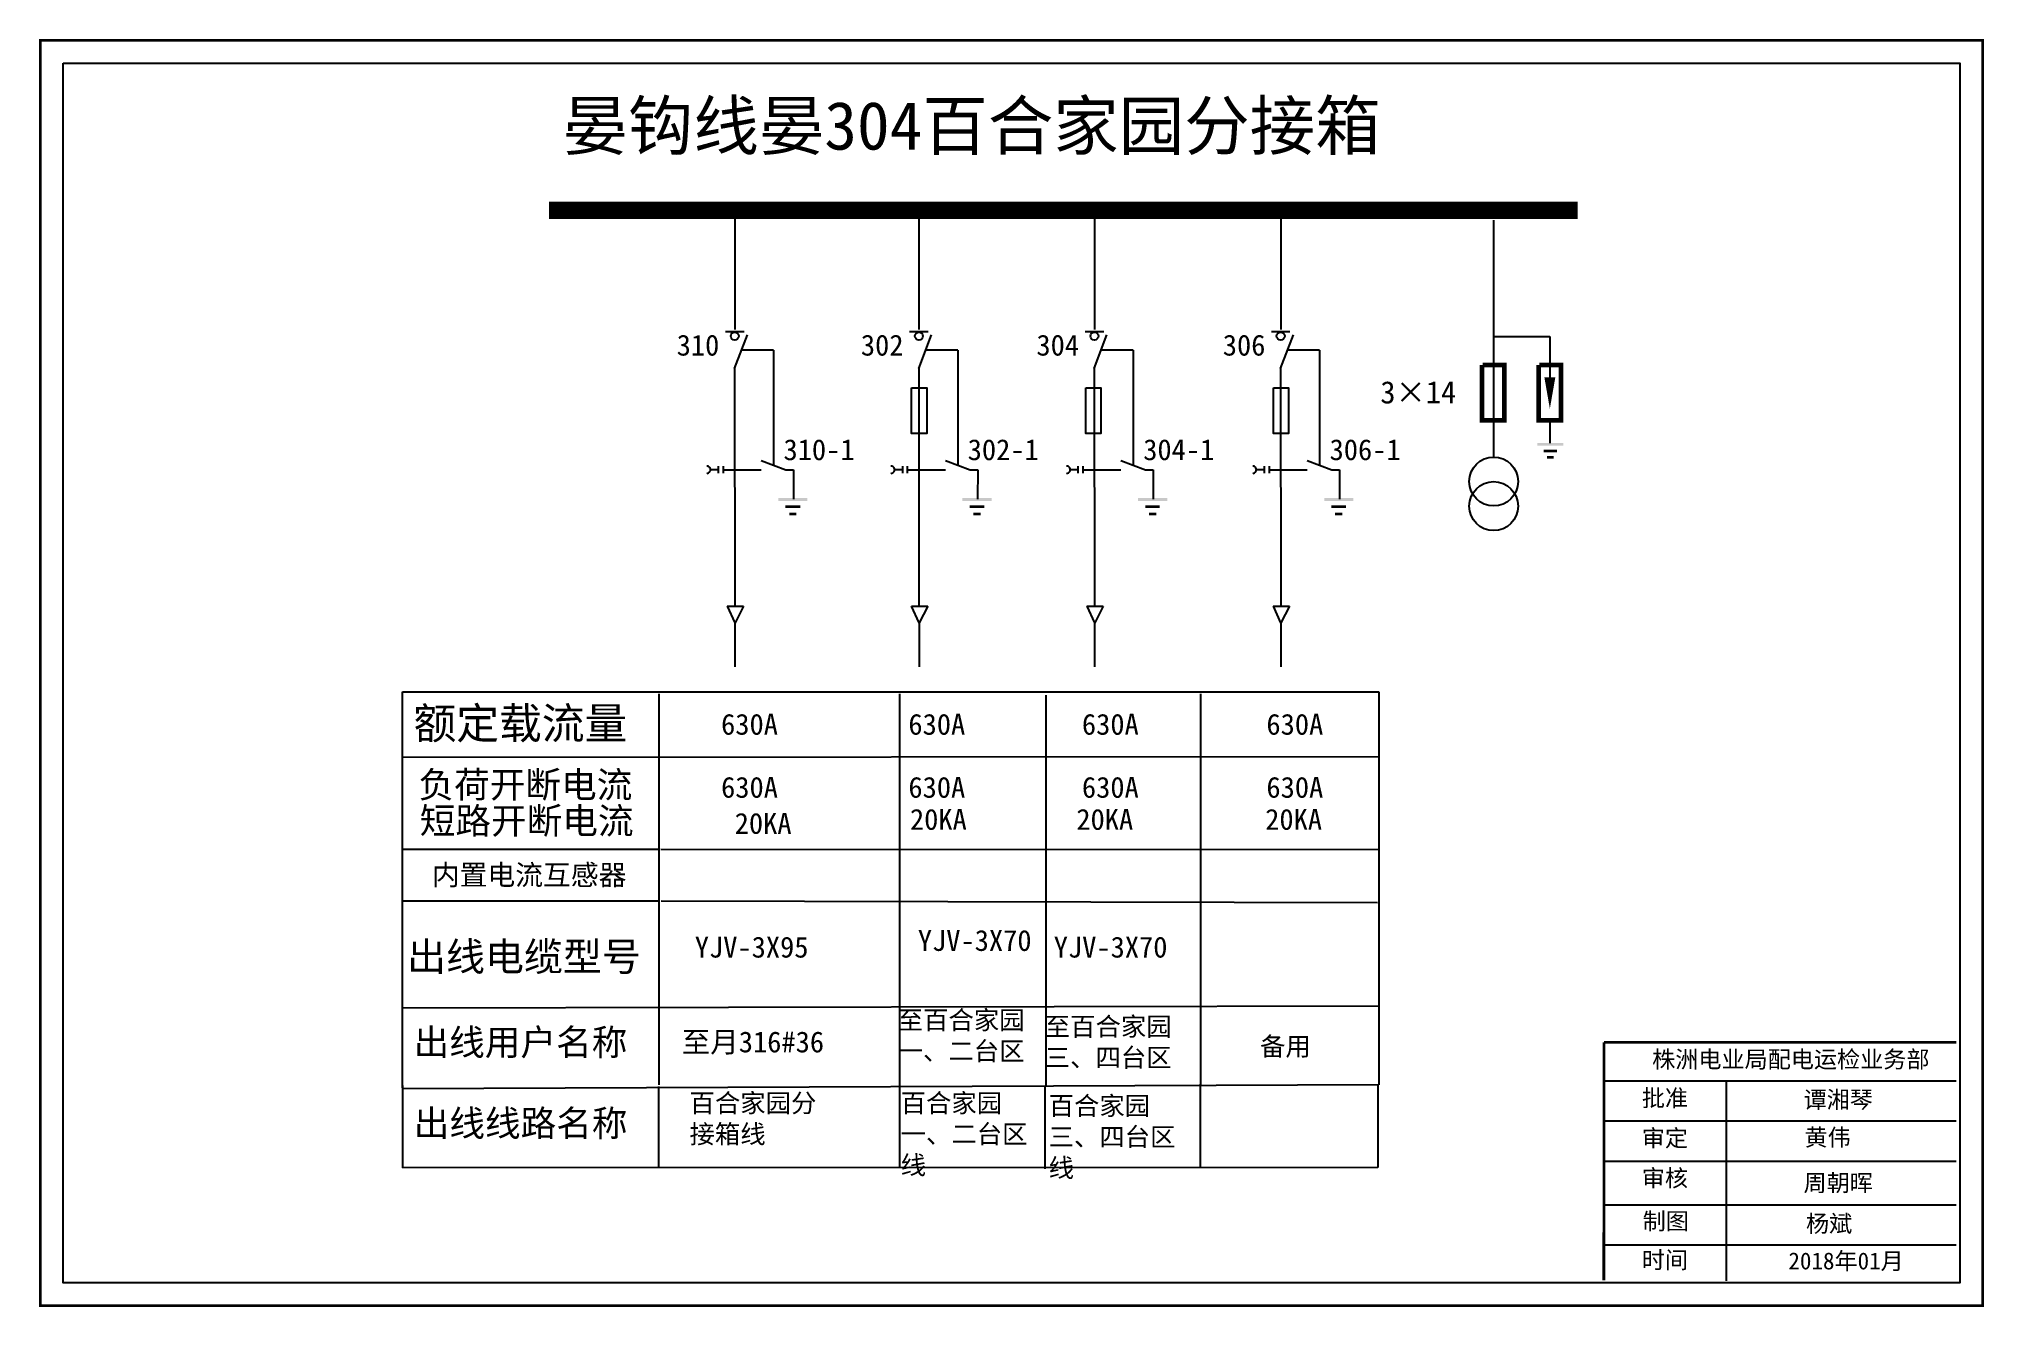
# Model space of a CAD drawing. Extents: x 930 to 1453, y -155 to 115.
# Drawn here: x 1063.9 to 1189.6, y -154.2 to -72.3 of the extents above; entities that cross this region are included whole.
import ezdxf

# ---------------------------------------------------------------- set-up
doc = ezdxf.new("R2010")
doc.units = 0
doc.header["$LTSCALE"] = 0.774411
doc.linetypes.add('CENTER', pattern=[50.8, 31.75, -6.35, 6.35, -6.35])
doc.linetypes.add('DASHED', pattern=[0.45, 0.3, -0.15])
doc.layers.get('0').update_dxf_attribs({"linetype": 'CONTINUOUS'})
doc.layers.add('1', color=7, linetype='CONTINUOUS')
doc.styles.add('HZ', font='')
doc.styles.get("Standard").update_dxf_attribs({"font": '', "height": 2.5})
doc.styles.add('STYLE1', font='', dxfattribs={"height": 2.6})
doc.styles.add('字体', font='simkai_0.ttf', dxfattribs={"height": 2.5})
doc.styles.get('HZ').set_extended_font_data('SimSun')
doc.styles.get('Standard').set_extended_font_data('SimSun')
doc.styles.get('STYLE1').set_extended_font_data('SimSun')

msp = doc.modelspace()

# ---------------------------------------------------------------- texts
at = {"color": 0, "style": 'HZ'}
msp.add_text('晏钩线晏304百合家园分接箱', height=3.1012, dxfattribs=at).set_placement((1097.71, -79.47))
for s, height, p in [('310', 1.35, (1105.09, -92.77)), ('302', 1.35, (1116.99, -92.77)), ('304', 1.35, (1128.33, -92.77)), ('306', 1.35, (1140.37, -92.77)), ('3×14', 1.44, (1150.55, -95.86)), ('310-1', 1.35, (1111.99, -99.52)), ('302-1', 1.35, (1123.89, -99.52)), ('304-1', 1.35, (1135.23, -99.52)), ('306-1', 1.35, (1147.27, -99.52)), ('630A', 1.35, (1107.96, -117.25)), ('630A', 1.35, (1120.06, -117.25)), ('630A', 1.35, (1131.27, -117.25)), ('630A', 1.35, (1143.19, -117.25)), ('630A', 1.35, (1107.96, -121.32)), ('630A', 1.35, (1120.06, -121.32)), ('630A', 1.35, (1131.27, -121.32)), ('630A', 1.35, (1143.19, -121.32)), ('20KA', 1.35, (1108.84, -123.65)), ('20KA', 1.35, (1120.16, -123.39)), ('20KA', 1.35, (1130.91, -123.39)), ('20KA', 1.35, (1143.11, -123.39)), ('YJV-3X95', 1.35, (1106.26, -131.64)), ('YJV-3X70', 1.35, (1120.67, -131.21)), ('YJV-3X70', 1.35, (1129.45, -131.64)), ('至月316#36', 1.35, (1105.42, -137.76))]:
    msp.add_text(s, height=height).set_placement(p)
at = {"style": 'HZ'}
for s, height, p in [('额定载流量', 2.025, (1088.09, -117.52)), ('负荷开断电流', 1.688, (1088.41, -121.32)), ('短路开断电流', 1.688, (1088.49, -123.65)), ('内置电流互感器', 1.317, (1089.27, -126.96)), ('出线电缆型号', 1.846, (1087.67, -132.5)), ('出线用户名称', 1.688, (1088.09, -137.95)), ('出线线路名称', 1.688, (1088.1, -143.18))]:
    msp.add_text(s, height=height, dxfattribs=at).set_placement(p)
at = {"linetype": 'DASHED', "char_height": 1.2016, "width": 9.355, "attachment_point": 1, "style": 'STYLE1'}
for s, insert in [('{\\f\uffbfﾬￌﾣﾤ_GB2312|b0|i0|c134|p49;至百合家园一、二台区}', (1119.37, -135.07)), ('{\\f\uffbfﾬￌﾣﾤ_GB2312|b0|i0|c134|p49;至百合家园三、四台区}', (1128.87, -135.49)), ('{\\fSimSun|b0|i0|c134|p2;备用}', (1142.78, -136.77)), ('{\\fSimSun|b0|i0|c134|p2;百合家园分接箱线}', (1105.92, -140.43)), ('{\\f\uffbfﾬￌﾣﾤ_GB2312|b0|i0|c134|p49;百合家园一、二台区线}', (1119.56, -140.43)), ('{\\f\uffbfﾬￌﾣﾤ_GB2312|b0|i0|c134|p49;百合家园三、四台区线}', (1129.12, -140.61))]:
    msp.add_mtext(s, dxfattribs=dict(at, insert=insert))
at = {"color": 7, "linetype": 'Continuous', "attachment_point": 1, "style": '字体'}
for s, insert, char_height, width in [('株洲电业局配电运检业务部', (1168.11, -137.66), 1.0944, 29.9201), ('{\\fKaiTi_GB2312|b0|i0|c134|p49;批准}', (1167.44, -140.16), 1.0944, 8.5588), ('谭湘琴', (1177.89, -140.26), 1.094, 8.5588), ('\\f\uffbfﾬￌﾣﾤ_GB2312|b0|i0|c134|p49;审定', (1167.44, -142.75), 1.0944, 8.5588), ('黄伟', (1177.95, -142.7), 1.094, 8.5588), ('\\f\uffbfﾬￌﾣﾤ_GB2312|b0|i0|c134|p49;审核', (1167.44, -145.33), 1.0944, 8.5588), ('周朝晖', (1177.89, -145.64), 1.094, 8.5588), ('\\f\uffbfﾬￌﾣﾤ_GB2312|b0|i0|c134|p49;制图', (1167.5, -148.11), 1.0944, 8.5588), ('杨斌', (1178.05, -148.27), 1.094, 8.5588), ('\\f\uffbfﾬￌﾣﾤ_GB2312|b0|i0|c134|p49;时间', (1167.44, -150.62), 1.0944, 8.5588), ('2018{\\fSimSun|b0|i0|c134|p2;年}01{\\fSimSun|b0|i0|c134|p2;月}', (1176.91, -150.68), 1.0944, 8.5588)]:
    msp.add_mtext(s, dxfattribs=dict(at, insert=insert, char_height=char_height, width=width))

# ---------------------------------------------------------------- blocks, each defined once
blk = doc.blocks.new('JD')
for points in [[(-2, 0.2), (-2, -0.2), (2, 0.2), (2, -0.2)], [(1, -1.2), (1, -0.8), (-1, -1.2), (-1, -0.8)], [(-0.5, -1.8), (-0.5, -2.2), (0.5, -1.8), (0.5, -2.2)]]:
    blk.add_trace(points)

# ---------------------------------------------------------------- linework, layer by layer
for p, q in [((1108.84, -83.87), (1108.84, -91.08)), ((1120.74, -83.87), (1120.74, -91.08)), ((1132.08, -83.87), (1132.08, -91.08)), ((1144.11, -83.87), (1144.11, -91.08)), ((1157.85, -84.02), (1157.85, -99.39)), ((1108.24, -91.22), (1109.44, -91.22)), ((1120.14, -91.22), (1121.34, -91.22)), ((1131.48, -91.22), (1132.68, -91.22)), ((1143.52, -91.22), (1144.71, -91.22)), ((1157.83, -91.54), (1161.5, -91.54)), ((1161.5, -91.54), (1161.5, -94.23)), ((1108.83, -93.61), (1108.84, -108.96)), ((1120.73, -93.61), (1120.74, -108.96)), ((1132.07, -93.61), (1132.08, -108.96)), ((1144.1, -93.61), (1144.11, -108.96)), ((1161.5, -97.05), (1161.5, -98.43)), ((1112.64, -100.14), (1112.63, -102.04)), ((1124.54, -100.14), (1124.53, -102.04)), ((1135.87, -100.14), (1135.87, -102.04)), ((1147.91, -100.14), (1147.9, -102.04)), ((1108.36, -108.96), (1109.41, -108.96)), ((1108.86, -110.02), (1108.37, -108.96)), ((1109.41, -108.96), (1108.86, -110.02)), ((1120.26, -108.96), (1121.31, -108.96)), ((1120.76, -110.02), (1120.27, -108.96)), ((1121.31, -108.96), (1120.76, -110.02)), ((1131.59, -108.96), (1132.65, -108.96)), ((1132.1, -110.02), (1131.6, -108.96)), ((1132.65, -108.96), (1132.1, -110.02)), ((1143.63, -108.96), (1144.68, -108.96)), ((1144.13, -110.02), (1143.64, -108.96)), ((1144.68, -108.96), (1144.13, -110.02)), ((1087.37, -114.48), (1150.45, -114.48)), ((1087.37, -140.06), (1087.37, -114.48)), ((1103.93, -114.61), (1103.93, -139.86)), ((1119.48, -114.61), (1119.48, -140.06)), ((1128.94, -114.69), (1128.94, -139.93)), ((1138.93, -114.61), (1138.93, -139.86)), ((1150.45, -114.48), (1150.45, -139.86)), ((1087.39, -118.69), (1150.51, -118.66)), ((1087.42, -124.63), (1104, -124.63)), ((1104.06, -124.63), (1150.51, -124.67)), ((1087.42, -127.98), (1103.97, -127.98)), ((1104.08, -127.98), (1150.37, -128.09)), ((1150.51, -134.78), (1087.39, -134.9)), ((1150.45, -139.86), (1087.37, -140.11)), ((1150.38, -145.2), (1087.37, -145.21))]:
    msp.add_line(p, q)
at = {"linetype": 'Continuous'}
for p, q in [((1108.83, -93.61), (1109.66, -91.43)), ((1120.73, -93.61), (1121.56, -91.43)), ((1132.07, -93.61), (1132.89, -91.43)), ((1144.1, -93.61), (1144.93, -91.43)), ((1109.3, -92.39), (1111.35, -92.39)), ((1111.35, -92.41), (1111.35, -99.85)), ((1121.2, -92.39), (1123.25, -92.39)), ((1123.25, -92.41), (1123.25, -99.85)), ((1132.54, -92.39), (1134.58, -92.39)), ((1134.58, -92.41), (1134.59, -99.85)), ((1144.57, -92.39), (1146.62, -92.39)), ((1146.62, -92.41), (1146.62, -99.85)), ((1110.55, -99.55), (1112.14, -100.14)), ((1112.14, -100.14), (1112.64, -100.14)), ((1122.45, -99.55), (1124.04, -100.14)), ((1124.04, -100.14), (1124.54, -100.14)), ((1133.79, -99.55), (1135.38, -100.14)), ((1135.38, -100.14), (1135.87, -100.14)), ((1145.83, -99.55), (1147.41, -100.14)), ((1147.41, -100.14), (1147.91, -100.14)), ((1087.37, -139.89), (1087.37, -145.21)), ((1103.91, -139.97), (1103.91, -145.21)), ((1119.49, -139.79), (1119.49, -145.21)), ((1128.87, -139.96), (1128.87, -145.29)), ((1138.91, -139.82), (1138.91, -145.2)), ((1150.38, -139.82), (1150.38, -145.2)), ((1087.37, -145.21), (1087.37, -145.21)), ((1087.37, -145.21), (1087.37, -145.21))]:
    msp.add_line(p, q, dxfattribs=at)
at = {"color": 0, "linetype": 'Continuous'}
for p, q in [((1107.77, -100.14), (1107.27, -100.14)), ((1107.77, -99.91), (1107.77, -100.37)), ((1108.09, -99.91), (1108.09, -100.37)), ((1108.11, -100.14), (1110.55, -100.14)), ((1119.67, -100.14), (1119.17, -100.14)), ((1119.67, -99.91), (1119.67, -100.37)), ((1119.99, -99.91), (1119.99, -100.37)), ((1120.01, -100.14), (1122.45, -100.14)), ((1131.01, -100.14), (1130.51, -100.14)), ((1131.01, -99.91), (1131.01, -100.37)), ((1131.33, -99.91), (1131.33, -100.37)), ((1131.34, -100.14), (1133.79, -100.14)), ((1143.04, -100.14), (1142.55, -100.14)), ((1143.04, -99.91), (1143.04, -100.37)), ((1143.36, -99.91), (1143.36, -100.37)), ((1143.38, -100.14), (1145.83, -100.14))]:
    msp.add_line(p, q, dxfattribs=at)
at = {"linetype": 'CENTER'}
for p, q in [((1108.85, -109.95), (1108.85, -112.86)), ((1120.75, -109.95), (1120.75, -112.86)), ((1132.08, -109.95), (1132.08, -112.86)), ((1144.12, -109.95), (1144.12, -112.86))]:
    msp.add_line(p, q, dxfattribs=at)
at = {"color": 7, "linetype": 'Continuous'}
for p, q in [((1165, -139.59), (1187.75, -139.59)), ((1172.9, -139.59), (1172.9, -152.52)), ((1165, -142.19), (1187.75, -142.19)), ((1165, -144.78), (1187.75, -144.78)), ((1165, -147.6), (1187.75, -147.6)), ((1165, -150.19), (1187.75, -150.19))]:
    msp.add_line(p, q, dxfattribs=at)
at = {"color": 7, "linetype": 'Continuous', "const_width": 0.182}
msp.add_lwpolyline([(1063.98, -72.41), (1189.46, -72.41), (1189.46, -154.12), (1063.98, -154.12)], close=True, dxfattribs=at)
at = {"color": 7, "linetype": 'Continuous'}
msp.add_lwpolyline([(1065.46, -73.89), (1187.99, -73.89), (1187.99, -152.64), (1065.46, -152.64)], close=True, dxfattribs=at)
at = {"const_width": 0.302}
for points in [[(1157.11, -93.38), (1157.11, -96.96), (1158.55, -96.96), (1158.55, -93.38), (1157.16, -93.38)], [(1160.78, -93.38), (1160.78, -96.96), (1162.22, -96.96), (1162.22, -93.38), (1160.83, -93.38)]]:
    msp.add_lwpolyline(points, dxfattribs=at)
msp.add_lwpolyline([(1161.5, -94.18, 0.706, 0, 0), (1161.5, -96.2, 0, 0, 0)], format="xyseb")
at = {"color": 0, "linetype": 'Continuous'}
for points in [[(1120.27, -94.85), (1121.25, -94.85), (1121.25, -97.8), (1120.27, -97.8)], [(1131.53, -94.85), (1132.5, -94.85), (1132.5, -97.8), (1131.53, -97.8)], [(1143.64, -94.85), (1144.62, -94.85), (1144.62, -97.8), (1143.64, -97.8)]]:
    msp.add_lwpolyline(points, close=True, dxfattribs=at)
at = {"color": 7, "linetype": 'Continuous', "const_width": 0.182}
for points in [[(1165, -137.11), (1164.99, -152.48)], [(1165, -137.11), (1187.75, -137.11)]]:
    msp.add_lwpolyline(points, dxfattribs=at)
for centre, radius in [((1108.84, -91.51), 0.259), ((1120.74, -91.51), 0.259), ((1132.08, -91.51), 0.259), ((1144.11, -91.51), 0.259), ((1157.87, -100.9), 1.58), ((1157.87, -102.49), 1.58)]:
    msp.add_circle(centre, radius)
at = {"color": 0, "linetype": 'Continuous'}
for centre in [(1107.04, -100.14), (1118.94, -100.14), (1130.28, -100.14), (1142.31, -100.14)]:
    msp.add_arc(centre, 0.234, 268.8681, 90.9872, dxfattribs=at)
for points in [[(1111.65, -101.96), (1111.65, -102.15), (1113.54, -101.96), (1113.54, -102.15)], [(1113.07, -102.62), (1113.07, -102.43), (1112.12, -102.62), (1112.12, -102.43)], [(1112.36, -102.91), (1112.36, -103.09), (1112.83, -102.91), (1112.83, -103.09)], [(1123.55, -101.96), (1123.55, -102.15), (1125.44, -101.96), (1125.44, -102.15)], [(1124.97, -102.62), (1124.97, -102.43), (1124.02, -102.62), (1124.02, -102.43)], [(1124.26, -102.91), (1124.26, -103.09), (1124.73, -102.91), (1124.73, -103.09)], [(1134.89, -101.96), (1134.89, -102.15), (1136.78, -101.96), (1136.78, -102.15)], [(1136.3, -102.62), (1136.3, -102.43), (1135.36, -102.62), (1135.36, -102.43)], [(1135.6, -102.91), (1135.6, -103.09), (1136.07, -102.91), (1136.07, -103.09)], [(1146.92, -101.96), (1146.92, -102.15), (1148.81, -101.96), (1148.81, -102.15)], [(1148.34, -102.62), (1148.34, -102.43), (1147.39, -102.62), (1147.39, -102.43)], [(1147.63, -102.91), (1147.63, -103.09), (1148.1, -102.91), (1148.1, -103.09)]]:
    msp.add_trace(points)
at = {"layer": '1', "const_width": 1.12}
msp.add_lwpolyline([(1096.84, -83.38), (1163.29, -83.38)], dxfattribs=at)

# ---------------------------------------------------------------- block references
at = {"xscale": 0.4233599999834325, "yscale": 0.4233599999248323, "zscale": 0.42336}
msp.add_blockref('JD', (1161.53, -98.5), dxfattribs=at)

msp.set_redraw_order([(e.dxf.handle, doc.entitydb.next_handle()) for e in msp.query("TEXT MTEXT ATTDEF DIMENSION ARC_DIMENSION")])  # texts and dimensions are drawn at this point

doc.saveas('drawing.dxf')
